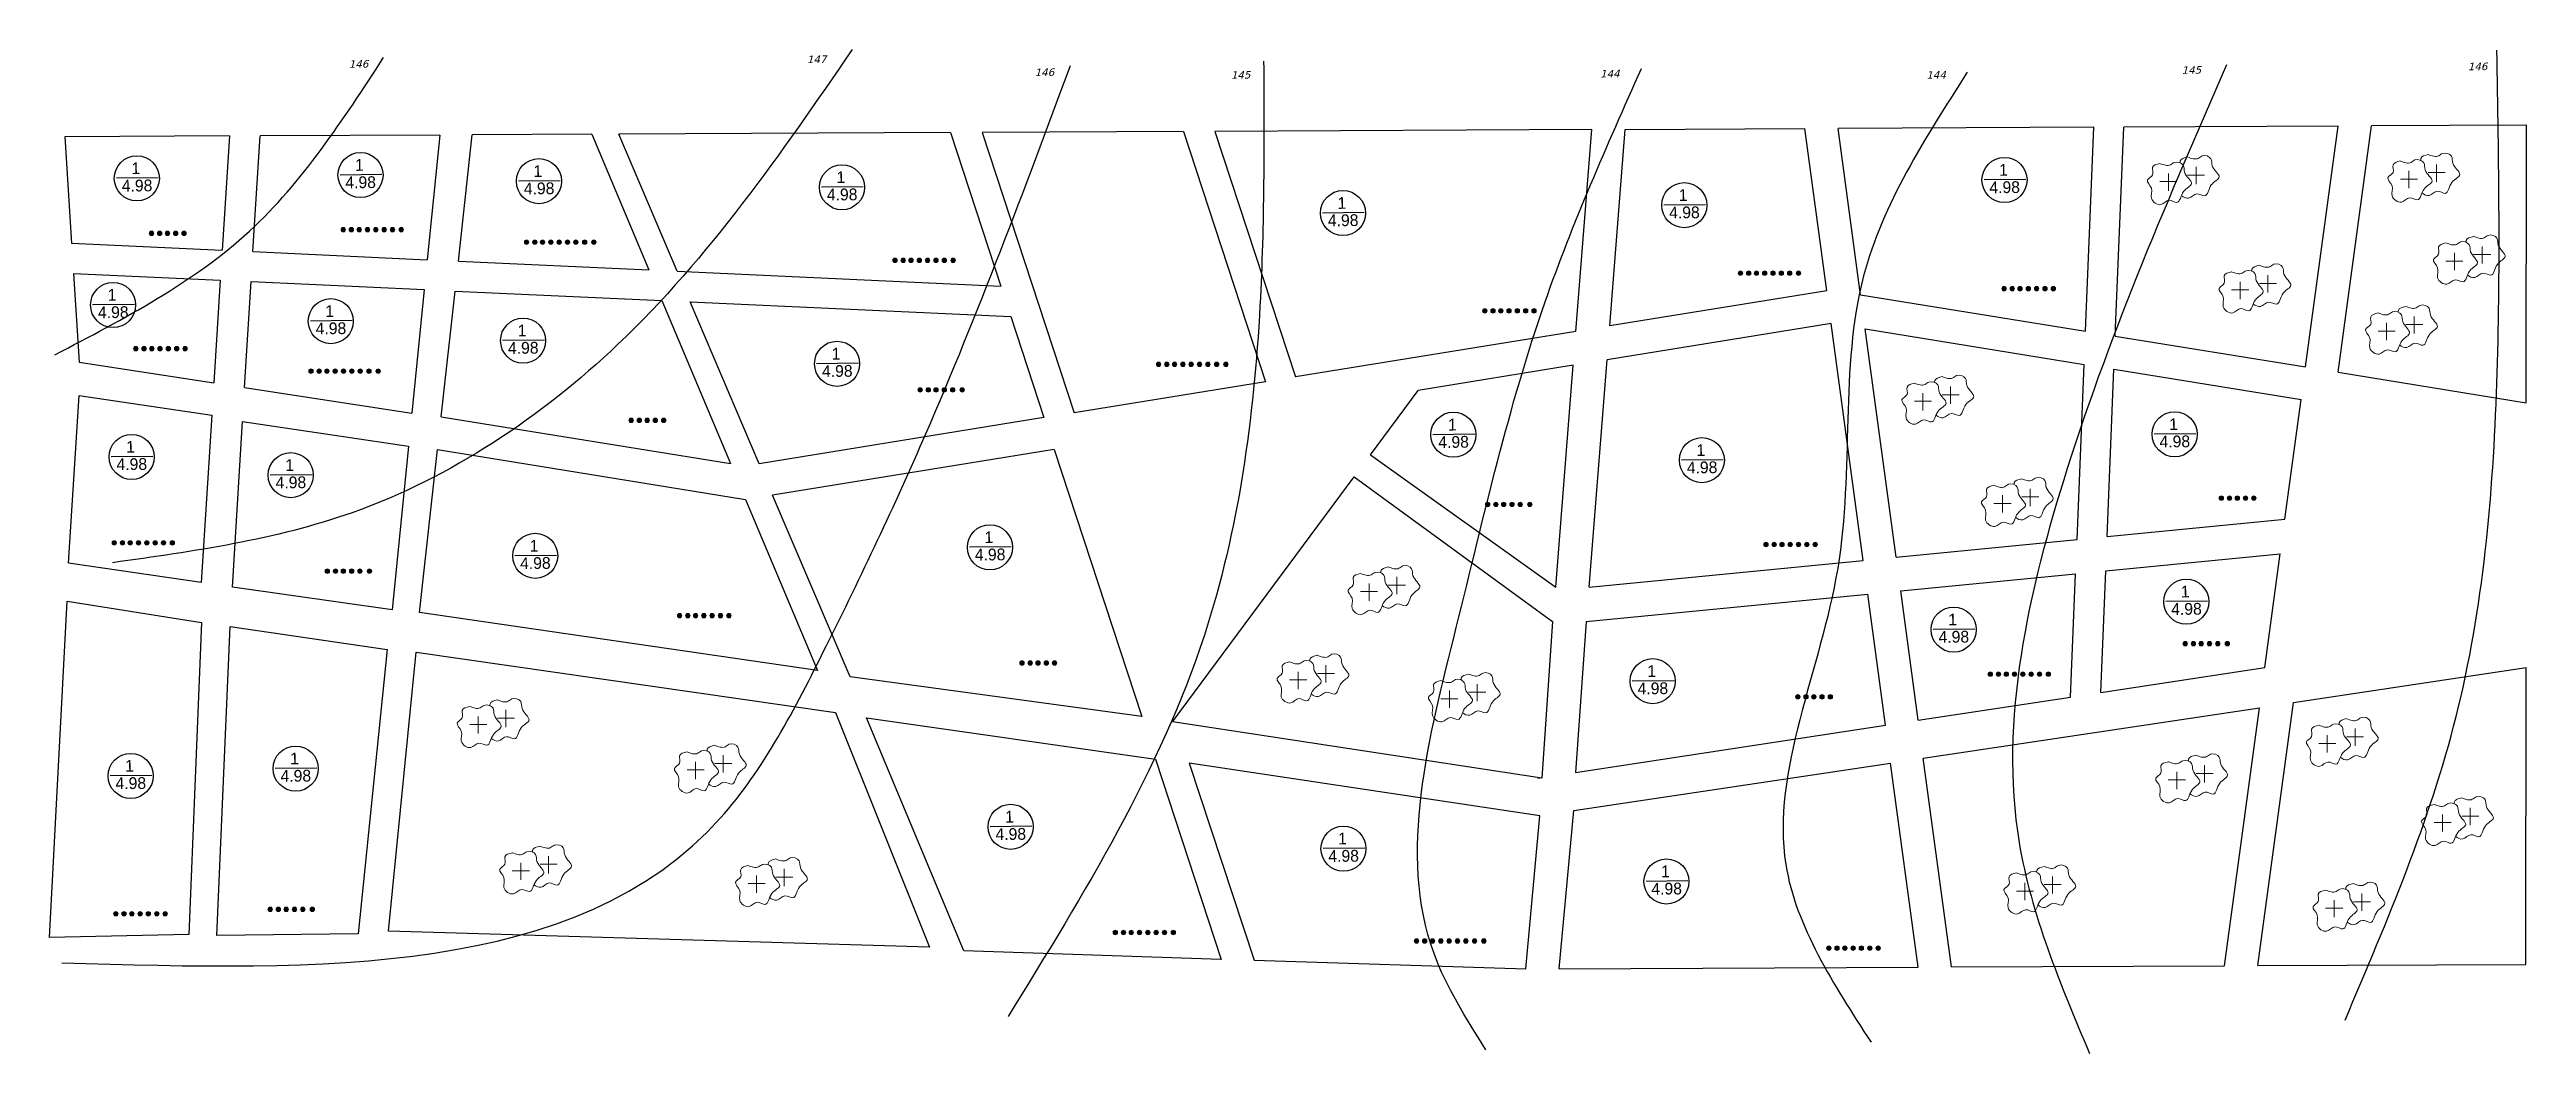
# Model space of a CAD drawing. Header units: millimetres. Extents: x -710977 to 10671, y -929782 to 89628.
# Drawn here: x 1977.41 to 1984.82, y 870.76 to 873.76 of the extents above; entities that cross this region are included whole.
import ezdxf

# ---------------------------------------------------------------- set-up
doc = ezdxf.new("R2010")
doc.units = ezdxf.units.MM
doc.header["$LTSCALE"] = 0.4
doc.layers.add('Площади', color=7, linetype='Continuous')
doc.layers.add('Тонкая', color=82, linetype='Continuous', lineweight=20)
doc.styles.add('style1', font='verdana.ttf', dxfattribs={"oblique": 15})

msp = doc.modelspace()

# ---------------------------------------------------------------- texts
at = {"color": 2, "ltscale": 0.5, "attachment_point": 1, "rotation": 0.63657}
for s, width, insert, char_height in [('1', 0.100299, (1977.6512, 873.4264), 0.0352), ('1', 0.100299, (1978.3206, 873.4363), 0.0352), ('1', 0.100299, (1983.2431, 873.4215), 0.0352), ('4.98', 0.170286, (1977.6222, 873.3742), 0.03518), ('4.98', 0.170286, (1978.2916, 873.3841), 0.03518), ('4.98', 0.170286, (1978.8259, 873.3657), 0.03518), ('1', 0.100299, (1978.8549, 873.4179), 0.0352), ('4.98', 0.170286, (1979.7333, 873.3475), 0.03518), ('1', 0.100299, (1979.7623, 873.3997), 0.0352), ('4.98', 0.170286, (1983.2141, 873.3693), 0.03518), ('1', 0.100299, (1981.2624, 873.3226), 0.0352), ('4.98', 0.170286, (1982.2552, 873.2938), 0.03518), ('1', 0.100299, (1982.2842, 873.3461), 0.0352), ('4.98', 0.170286, (1981.2334, 873.2704), 0.03518), ('4.98', 0.170286, (1977.5509, 872.9953), 0.03518), ('1', 0.100299, (1977.5799, 873.0475), 0.0352), ('1', 0.100299, (1978.2317, 872.9991), 0.0352), ('4.98', 0.170286, (1978.2027, 872.9469), 0.03518), ('1', 0.100299, (1978.8075, 872.9408), 0.0352), ('4.98', 0.170286, (1978.7785, 872.8886), 0.03518), ('1', 0.100299, (1979.7477, 872.8716), 0.0352), ('4.98', 0.170286, (1979.7188, 872.8194), 0.03518), ('4.98', 0.170286, (1981.5641, 872.6071), 0.03518), ('1', 0.100299, (1981.5931, 872.6593), 0.0352), ('4.98', 0.170286, (1983.7235, 872.6085), 0.03518), ('1', 0.100299, (1983.7525, 872.6607), 0.0352), ('4.98', 0.170286, (1977.6064, 872.5407), 0.03518), ('1', 0.100299, (1977.6354, 872.5929), 0.0352), ('1', 0.100299, (1978.1118, 872.5382), 0.0352), ('4.98', 0.170286, (1982.3081, 872.5309), 0.03518), ('1', 0.100299, (1982.3371, 872.5831), 0.0352), ('4.98', 0.170286, (1978.0828, 872.486), 0.03518), ('1', 0.100299, (1980.2053, 872.3224), 0.0352), ('4.98', 0.170286, (1978.8148, 872.2446), 0.03518), ('1', 0.100299, (1978.8438, 872.2968), 0.0352), ('4.98', 0.170286, (1980.1763, 872.2702), 0.03518), ('1', 0.100299, (1983.7874, 872.1597), 0.0352), ('4.98', 0.170286, (1983.7584, 872.1075), 0.03518), ('4.98', 0.170286, (1983.0619, 872.024), 0.03518), ('1', 0.100299, (1983.0909, 872.0762), 0.0352), ('4.98', 0.170286, (1982.1608, 871.8697), 0.03518), ('1', 0.100299, (1982.1898, 871.9219), 0.0352), ('1', 0.100299, (1978.1265, 871.6603), 0.0352), ('4.98', 0.170286, (1977.6034, 871.5861), 0.03518), ('1', 0.100299, (1977.6324, 871.6383), 0.0352), ('4.98', 0.170286, (1978.0975, 871.6081), 0.03518), ('4.98', 0.170286, (1980.2382, 871.4339), 0.03518), ('1', 0.100299, (1980.2672, 871.4861), 0.0352), ('1', 0.100299, (1981.2639, 871.4207), 0.0352), ('4.98', 0.170286, (1981.2349, 871.3685), 0.03518), ('4.98', 0.170286, (1982.202, 871.2704), 0.03518), ('1', 0.100299, (1982.231, 871.3226), 0.0352)]:
    msp.add_mtext_dynamic_manual_height_columns(s, width=width, gutter_width=0.3518, heights=[0], dxfattribs=dict(at, insert=insert, char_height=char_height))
at = {"layer": 'Площади', "color": 0, "lineweight": 30, "style": 'style1', "oblique": 15}
for s, p in [('146', (1978.3021, 873.7096)), ('147', (1979.6738, 873.7235)), ('146', (1984.6469, 873.702)), ('146', (1980.3557, 873.6846)), ('145', (1980.9432, 873.6768)), ('144', (1982.0488, 873.6804)), ('144', (1983.0255, 873.6768)), ('145', (1983.79, 873.6914))]:
    msp.add_text(s, height=0.0224, rotation=0.71037, dxfattribs=at).set_placement(p)

# ---------------------------------------------------------------- hatches: boundary and pattern name
at = {"layer": 'Тонкая', "ltscale": 10}
for points in [[(1977.718, 873.2142, 1), (1977.7046, 873.2142, 1)], [(1977.7425, 873.2142, 1), (1977.729, 873.2142, 1)], [(1977.7658, 873.2142, 1), (1977.7524, 873.2142, 1)], [(1977.7906, 873.2142, 1), (1977.7772, 873.2142, 1)], [(1977.8154, 873.2142, 1), (1977.802, 873.2142, 1)], [(1978.2922, 873.2251, 1), (1978.2787, 873.2251, 1)], [(1978.3167, 873.2251, 1), (1978.3032, 873.2251, 1)], [(1978.34, 873.2251, 1), (1978.3266, 873.2251, 1)], [(1978.3648, 873.2251, 1), (1978.3514, 873.2251, 1)], [(1978.3896, 873.2251, 1), (1978.3761, 873.2251, 1)], [(1978.4147, 873.2251, 1), (1978.4013, 873.2251, 1)], [(1978.4397, 873.2251, 1), (1978.4263, 873.2251, 1)], [(1978.466, 873.2251, 1), (1978.4525, 873.2251, 1)], [(1978.8412, 873.1878, 1), (1978.8278, 873.1878, 1)], [(1978.8657, 873.1878, 1), (1978.8523, 873.1878, 1)], [(1978.889, 873.1878, 1), (1978.8756, 873.1878, 1)], [(1978.9138, 873.1878, 1), (1978.9004, 873.1878, 1)], [(1978.9386, 873.1878, 1), (1978.9252, 873.1878, 1)], [(1978.9637, 873.1878, 1), (1978.9503, 873.1878, 1)], [(1978.9887, 873.1878, 1), (1978.9753, 873.1878, 1)], [(1979.015, 873.1878, 1), (1979.0016, 873.1878, 1)], [(1979.0426, 873.1878, 1), (1979.0292, 873.1878, 1)], [(1979.9444, 873.1334, 1), (1979.931, 873.1334, 1)], [(1979.9689, 873.1334, 1), (1979.9555, 873.1334, 1)], [(1979.9923, 873.1334, 1), (1979.9788, 873.1334, 1)], [(1980.017, 873.1334, 1), (1980.0036, 873.1334, 1)], [(1980.0418, 873.1334, 1), (1980.0284, 873.1334, 1)], [(1980.0669, 873.1334, 1), (1980.0535, 873.1334, 1)], [(1980.092, 873.1334, 1), (1980.0785, 873.1334, 1)], [(1980.1182, 873.1334, 1), (1980.1048, 873.1334, 1)], [(1982.4757, 873.0949, 1), (1982.4623, 873.0949, 1)], [(1982.5002, 873.0949, 1), (1982.4868, 873.0949, 1)], [(1982.5236, 873.0949, 1), (1982.5101, 873.0949, 1)], [(1982.5483, 873.0949, 1), (1982.5349, 873.0949, 1)], [(1982.5731, 873.0949, 1), (1982.5597, 873.0949, 1)], [(1982.5982, 873.0949, 1), (1982.5848, 873.0949, 1)], [(1982.6233, 873.0949, 1), (1982.6098, 873.0949, 1)], [(1982.6495, 873.0949, 1), (1982.6361, 873.0949, 1)], [(1983.265, 873.0488, 1), (1983.2516, 873.0488, 1)], [(1983.2895, 873.0488, 1), (1983.276, 873.0488, 1)], [(1983.3128, 873.0488, 1), (1983.2994, 873.0488, 1)], [(1983.3376, 873.0488, 1), (1983.3242, 873.0488, 1)], [(1983.3624, 873.0488, 1), (1983.3489, 873.0488, 1)], [(1983.3875, 873.0488, 1), (1983.3741, 873.0488, 1)], [(1983.4125, 873.0488, 1), (1983.3991, 873.0488, 1)], [(1981.7102, 872.9824, 1), (1981.6968, 872.9824, 1)], [(1981.7347, 872.9824, 1), (1981.7213, 872.9824, 1)], [(1981.758, 872.9824, 1), (1981.7446, 872.9824, 1)], [(1981.7828, 872.9824, 1), (1981.7694, 872.9824, 1)], [(1981.8076, 872.9824, 1), (1981.7942, 872.9824, 1)], [(1981.8327, 872.9824, 1), (1981.8193, 872.9824, 1)], [(1981.8577, 872.9824, 1), (1981.8443, 872.9824, 1)], [(1977.6711, 872.8692, 1), (1977.6576, 872.8692, 1)], [(1977.6955, 872.8692, 1), (1977.6821, 872.8692, 1)], [(1977.7189, 872.8692, 1), (1977.7055, 872.8692, 1)], [(1977.7437, 872.8692, 1), (1977.7302, 872.8692, 1)], [(1977.7684, 872.8692, 1), (1977.755, 872.8692, 1)], [(1977.7936, 872.8692, 1), (1977.7801, 872.8692, 1)], [(1977.8186, 872.8692, 1), (1977.8052, 872.8692, 1)], [(1980.7336, 872.8224, 1), (1980.7201, 872.8224, 1)], [(1980.758, 872.8224, 1), (1980.7446, 872.8224, 1)], [(1980.7814, 872.8224, 1), (1980.768, 872.8224, 1)], [(1980.8062, 872.8224, 1), (1980.7927, 872.8224, 1)], [(1980.8309, 872.8224, 1), (1980.8175, 872.8224, 1)], [(1980.8561, 872.8224, 1), (1980.8426, 872.8224, 1)], [(1980.8811, 872.8224, 1), (1980.8677, 872.8224, 1)], [(1980.9073, 872.8224, 1), (1980.8939, 872.8224, 1)], [(1980.935, 872.8224, 1), (1980.9216, 872.8224, 1)], [(1978.1955, 872.8018, 1), (1978.1821, 872.8018, 1)], [(1978.22, 872.8018, 1), (1978.2066, 872.8018, 1)], [(1978.2433, 872.8018, 1), (1978.2299, 872.8018, 1)], [(1978.2681, 872.8018, 1), (1978.2547, 872.8018, 1)], [(1978.2929, 872.8018, 1), (1978.2795, 872.8018, 1)], [(1978.318, 872.8018, 1), (1978.3046, 872.8018, 1)], [(1978.343, 872.8018, 1), (1978.3296, 872.8018, 1)], [(1978.3693, 872.8018, 1), (1978.3559, 872.8018, 1)], [(1978.3969, 872.8018, 1), (1978.3835, 872.8018, 1)], [(1980.0194, 872.7457, 1), (1980.006, 872.7457, 1)], [(1980.0439, 872.7457, 1), (1980.0305, 872.7457, 1)], [(1980.0672, 872.7457, 1), (1980.0538, 872.7457, 1)], [(1980.092, 872.7457, 1), (1980.0786, 872.7457, 1)], [(1980.1168, 872.7457, 1), (1980.1034, 872.7457, 1)], [(1980.1454, 872.7457, 1), (1980.1319, 872.7457, 1)], [(1979.1542, 872.6547, 1), (1979.1408, 872.6547, 1)], [(1979.1787, 872.6547, 1), (1979.1653, 872.6547, 1)], [(1979.2021, 872.6547, 1), (1979.1886, 872.6547, 1)], [(1979.2268, 872.6547, 1), (1979.2134, 872.6547, 1)], [(1979.2516, 872.6547, 1), (1979.2382, 872.6547, 1)], [(1981.7189, 872.4031, 1), (1981.7055, 872.4031, 1)], [(1981.7434, 872.4031, 1), (1981.73, 872.4031, 1)], [(1981.7668, 872.4031, 1), (1981.7534, 872.4031, 1)], [(1981.7916, 872.4031, 1), (1981.7781, 872.4031, 1)], [(1981.8163, 872.4031, 1), (1981.8029, 872.4031, 1)], [(1981.8449, 872.4031, 1), (1981.8315, 872.4031, 1)], [(1983.9155, 872.422, 1), (1983.9021, 872.422, 1)], [(1983.94, 872.422, 1), (1983.9266, 872.422, 1)], [(1983.9633, 872.422, 1), (1983.9499, 872.422, 1)], [(1983.9881, 872.422, 1), (1983.9747, 872.422, 1)], [(1984.0129, 872.422, 1), (1983.9995, 872.422, 1)], [(1977.6066, 872.2882, 1), (1977.5932, 872.2882, 1)], [(1977.6311, 872.2882, 1), (1977.6176, 872.2882, 1)], [(1977.6544, 872.2882, 1), (1977.641, 872.2882, 1)], [(1977.6792, 872.2882, 1), (1977.6658, 872.2882, 1)], [(1977.704, 872.2882, 1), (1977.6905, 872.2882, 1)], [(1977.7291, 872.2882, 1), (1977.7157, 872.2882, 1)], [(1977.7541, 872.2882, 1), (1977.7407, 872.2882, 1)], [(1977.7804, 872.2882, 1), (1977.7669, 872.2882, 1)], [(1982.5521, 872.283, 1), (1982.5386, 872.283, 1)], [(1982.5765, 872.283, 1), (1982.5631, 872.283, 1)], [(1982.5999, 872.283, 1), (1982.5865, 872.283, 1)], [(1982.6247, 872.283, 1), (1982.6112, 872.283, 1)], [(1982.6495, 872.283, 1), (1982.636, 872.283, 1)], [(1982.6746, 872.283, 1), (1982.6612, 872.283, 1)], [(1982.6996, 872.283, 1), (1982.6862, 872.283, 1)], [(1978.2447, 872.2034, 1), (1978.2313, 872.2034, 1)], [(1978.2692, 872.2034, 1), (1978.2558, 872.2034, 1)], [(1978.2926, 872.2034, 1), (1978.2791, 872.2034, 1)], [(1978.3173, 872.2034, 1), (1978.3039, 872.2034, 1)], [(1978.3421, 872.2034, 1), (1978.3287, 872.2034, 1)], [(1978.3707, 872.2034, 1), (1978.3573, 872.2034, 1)], [(1979.2993, 872.0703, 1), (1979.2859, 872.0703, 1)], [(1979.3238, 872.0703, 1), (1979.3104, 872.0703, 1)], [(1979.3472, 872.0703, 1), (1979.3337, 872.0703, 1)], [(1979.372, 872.0703, 1), (1979.3585, 872.0703, 1)], [(1979.3967, 872.0703, 1), (1979.3833, 872.0703, 1)], [(1979.4219, 872.0703, 1), (1979.4084, 872.0703, 1)], [(1979.4469, 872.0703, 1), (1979.4334, 872.0703, 1)], [(1983.8074, 871.9865, 1), (1983.794, 871.9865, 1)], [(1983.8319, 871.9865, 1), (1983.8185, 871.9865, 1)], [(1983.8553, 871.9865, 1), (1983.8418, 871.9865, 1)], [(1983.88, 871.9865, 1), (1983.8666, 871.9865, 1)], [(1983.9048, 871.9865, 1), (1983.8914, 871.9865, 1)], [(1983.9334, 871.9865, 1), (1983.92, 871.9865, 1)], [(1980.3246, 871.9287, 1), (1980.3112, 871.9287, 1)], [(1980.3491, 871.9287, 1), (1980.3357, 871.9287, 1)], [(1980.3725, 871.9287, 1), (1980.359, 871.9287, 1)], [(1980.3972, 871.9287, 1), (1980.3838, 871.9287, 1)], [(1980.422, 871.9287, 1), (1980.4086, 871.9287, 1)], [(1983.2238, 871.895, 1), (1983.2103, 871.895, 1)], [(1983.2483, 871.895, 1), (1983.2348, 871.895, 1)], [(1983.2716, 871.895, 1), (1983.2582, 871.895, 1)], [(1983.2964, 871.895, 1), (1983.283, 871.895, 1)], [(1983.3212, 871.895, 1), (1983.3077, 871.895, 1)], [(1983.3463, 871.895, 1), (1983.3329, 871.895, 1)], [(1983.3713, 871.895, 1), (1983.3579, 871.895, 1)], [(1983.3976, 871.895, 1), (1983.3841, 871.895, 1)], [(1982.6474, 871.8274, 1), (1982.634, 871.8274, 1)], [(1982.6719, 871.8274, 1), (1982.6585, 871.8274, 1)], [(1982.6953, 871.8274, 1), (1982.6819, 871.8274, 1)], [(1982.7201, 871.8274, 1), (1982.7066, 871.8274, 1)], [(1982.7448, 871.8274, 1), (1982.7314, 871.8274, 1)], [(1978.0736, 871.1915, 1), (1978.0601, 871.1915, 1)], [(1978.0981, 871.1915, 1), (1978.0846, 871.1915, 1)], [(1978.1214, 871.1915, 1), (1978.108, 871.1915, 1)], [(1978.1462, 871.1915, 1), (1978.1328, 871.1915, 1)], [(1978.171, 871.1915, 1), (1978.1575, 871.1915, 1)], [(1978.1995, 871.1915, 1), (1978.1861, 871.1915, 1)], [(1977.6114, 871.1783, 1), (1977.598, 871.1783, 1)], [(1977.6359, 871.1783, 1), (1977.6224, 871.1783, 1)], [(1977.6592, 871.1783, 1), (1977.6458, 871.1783, 1)], [(1977.684, 871.1783, 1), (1977.6706, 871.1783, 1)], [(1977.7088, 871.1783, 1), (1977.6954, 871.1783, 1)], [(1977.7339, 871.1783, 1), (1977.7205, 871.1783, 1)], [(1977.7589, 871.1783, 1), (1977.7455, 871.1783, 1)], [(1980.6038, 871.1223, 1), (1980.5904, 871.1223, 1)], [(1980.6283, 871.1223, 1), (1980.6149, 871.1223, 1)], [(1980.6517, 871.1223, 1), (1980.6382, 871.1223, 1)], [(1980.6764, 871.1223, 1), (1980.663, 871.1223, 1)], [(1980.7012, 871.1223, 1), (1980.6878, 871.1223, 1)], [(1980.7263, 871.1223, 1), (1980.7129, 871.1223, 1)], [(1980.7514, 871.1223, 1), (1980.7379, 871.1223, 1)], [(1980.7776, 871.1223, 1), (1980.7642, 871.1223, 1)], [(1981.5059, 871.0968, 1), (1981.4925, 871.0968, 1)], [(1981.5304, 871.0968, 1), (1981.5169, 871.0968, 1)], [(1981.5537, 871.0968, 1), (1981.5403, 871.0968, 1)], [(1981.5785, 871.0968, 1), (1981.5651, 871.0968, 1)], [(1981.6033, 871.0968, 1), (1981.5898, 871.0968, 1)], [(1981.6284, 871.0968, 1), (1981.615, 871.0968, 1)], [(1981.6534, 871.0968, 1), (1981.64, 871.0968, 1)], [(1981.6797, 871.0968, 1), (1981.6662, 871.0968, 1)], [(1981.7073, 871.0968, 1), (1981.6939, 871.0968, 1)], [(1982.7404, 871.0752, 1), (1982.727, 871.0752, 1)], [(1982.7649, 871.0752, 1), (1982.7515, 871.0752, 1)], [(1982.7883, 871.0752, 1), (1982.7748, 871.0752, 1)], [(1982.813, 871.0752, 1), (1982.7996, 871.0752, 1)], [(1982.8378, 871.0752, 1), (1982.8244, 871.0752, 1)], [(1982.863, 871.0752, 1), (1982.8495, 871.0752, 1)], [(1982.888, 871.0752, 1), (1982.8745, 871.0752, 1)]]:
    msp.add_hatch(color=0, dxfattribs=at).paths.add_polyline_path(points)

# ---------------------------------------------------------------- linework, layer by layer
at = {"color": 0, "lineweight": 30}
for p, q in [((1977.9449, 873.5055), (1977.4518, 873.5031)), ((1977.4518, 873.5031), (1977.4723, 873.1843)), ((1977.9449, 873.5055), (1977.9231, 873.1636)), ((1978.0151, 873.1594), (1978.0364, 873.5059)), ((1978.5744, 873.5084), (1978.0364, 873.5059)), ((1978.5744, 873.5084), (1978.5369, 873.1354)), ((1978.6302, 873.1311), (1978.672, 873.5089)), ((1979.0298, 873.5106), (1978.672, 873.5089)), ((1979.0298, 873.5106), (1979.2006, 873.1048)), ((1980.1042, 873.5156), (1979.1106, 873.5109)), ((1979.2854, 873.1009), (1979.1106, 873.5109)), ((1980.1042, 873.5156), (1980.2545, 873.0563)), ((1980.8014, 873.5189), (1980.1983, 873.516)), ((1980.1983, 873.516), (1980.474, 872.6774)), ((1980.8014, 873.5189), (1981.0465, 872.7702)), ((1982.0235, 873.5246), (1980.8956, 873.5193)), ((1980.8956, 873.5193), (1981.137, 872.7849)), ((1981.9763, 872.9209), (1982.0235, 873.5246)), ((1982.0776, 872.9373), (1982.1235, 873.5246)), ((1982.1235, 873.5246), (1982.6616, 873.5276)), ((1982.7272, 873.0426), (1982.6616, 873.5276)), ((1983.5267, 873.5317), (1982.7615, 873.5281)), ((1982.8289, 873.0304), (1982.7615, 873.5281)), ((1983.502, 872.9213), (1983.5267, 873.5317)), ((1983.5914, 872.9068), (1983.6168, 873.5321)), ((1984.2584, 873.5351), (1983.6168, 873.5321)), ((1984.1609, 872.8145), (1984.2584, 873.5351)), ((1984.2587, 872.7987), (1984.3584, 873.5356)), ((1984.8224, 873.5378), (1984.3584, 873.5356)), ((1984.8219, 872.7074), (1984.8224, 873.5378)), ((1977.4723, 873.1843), (1977.9231, 873.1636)), ((1978.0151, 873.1594), (1978.5369, 873.1354)), ((1978.6302, 873.1311), (1979.2006, 873.1048)), ((1977.4781, 873.0941), (1977.4953, 872.8286)), ((1977.4781, 873.0941), (1977.9174, 873.0739)), ((1977.9174, 873.0739), (1977.8979, 872.7669)), ((1977.9901, 872.7528), (1978.0096, 873.0696)), ((1978.0096, 873.0696), (1978.5279, 873.0458)), ((1979.2854, 873.1009), (1980.2545, 873.0563)), ((1978.5279, 873.0458), (1978.4908, 872.6761)), ((1978.5788, 872.6655), (1978.6203, 873.0415)), ((1978.6203, 873.0415), (1979.2392, 873.013)), ((1979.2392, 873.013), (1979.4446, 872.5252)), ((1979.5313, 872.5246), (1979.3246, 873.0091)), ((1979.3246, 873.0091), (1980.2844, 872.965)), ((1982.7272, 873.0426), (1982.0776, 872.9373)), ((1982.8289, 873.0304), (1983.502, 872.9213)), ((1980.2844, 872.965), (1980.3834, 872.6627)), ((1981.9763, 872.9209), (1981.137, 872.7849)), ((1982.7405, 872.9448), (1982.0696, 872.836)), ((1982.8364, 872.2356), (1982.7405, 872.9448)), ((1982.9351, 872.2452), (1982.8427, 872.9282)), ((1982.8427, 872.9282), (1983.498, 872.822)), ((1983.5914, 872.9068), (1984.1609, 872.8145)), ((1977.4953, 872.8286), (1977.8979, 872.7669)), ((1982.0164, 872.1555), (1982.0696, 872.836)), ((1981.0465, 872.7702), (1980.474, 872.6774)), ((1981.9684, 872.8196), (1981.5043, 872.7444)), ((1981.9164, 872.1555), (1981.9684, 872.8196)), ((1983.4767, 872.2982), (1983.498, 872.822)), ((1983.5671, 872.307), (1983.5874, 872.8075)), ((1983.5874, 872.8075), (1984.1476, 872.7167)), ((1984.2587, 872.7987), (1984.8219, 872.7074)), ((1977.463, 872.2275), (1977.4953, 872.7286)), ((1977.4953, 872.7286), (1977.8917, 872.6699)), ((1977.9901, 872.7528), (1978.4908, 872.6761)), ((1981.3615, 872.5519), (1981.5043, 872.7444)), ((1984.0993, 872.359), (1984.1476, 872.7167)), ((1977.8917, 872.6699), (1977.8599, 872.1698)), ((1977.9535, 872.1557), (1977.9839, 872.6512)), ((1977.9839, 872.6512), (1978.4809, 872.5776)), ((1978.5788, 872.6655), (1979.4446, 872.5252)), ((1980.3834, 872.6627), (1979.5313, 872.5246)), ((1978.4809, 872.5776), (1978.4318, 872.0879)), ((1978.5141, 872.0795), (1978.568, 872.5673)), ((1978.568, 872.5673), (1979.4898, 872.4179)), ((1980.4145, 872.5677), (1979.5712, 872.4311)), ((1980.4145, 872.5677), (1980.6763, 871.7681)), ((1981.3615, 872.5519), (1981.9164, 872.1555)), ((1980.7682, 871.7522), (1981.3124, 872.4858)), ((1981.3124, 872.4858), (1981.9066, 872.0523)), ((1979.4898, 872.4179), (1979.7054, 871.906)), ((1979.8031, 871.8873), (1979.5712, 872.4311)), ((1983.5671, 872.307), (1984.0993, 872.359)), ((1982.0164, 872.1555), (1982.8364, 872.2356)), ((1982.9351, 872.2452), (1983.4767, 872.2982)), ((1983.5629, 872.2044), (1984.0852, 872.2554)), ((1984.0391, 871.9148), (1984.0852, 872.2554)), ((1977.8599, 872.1698), (1977.463, 872.2275)), ((1982.9488, 872.1444), (1983.4726, 872.1956)), ((1983.4576, 871.8265), (1983.4726, 872.1956)), ((1983.5482, 871.8402), (1983.5629, 872.2044)), ((1977.4061, 871.1073), (1977.4593, 872.1136)), ((1977.4593, 872.1136), (1977.8613, 872.0501)), ((1978.4318, 872.0879), (1977.9535, 872.1557)), ((1982.0066, 872.0523), (1982.8501, 872.1347)), ((1982.9032, 871.7423), (1982.8501, 872.1347)), ((1983.0011, 871.7572), (1982.9488, 872.1444)), ((1977.8613, 872.0501), (1977.8228, 871.1158)), ((1977.9071, 871.1135), (1977.9472, 872.0376)), ((1977.9472, 872.0376), (1978.4169, 871.9688)), ((1979.7054, 871.906), (1978.5141, 872.0795)), ((1981.9066, 872.0523), (1981.8738, 871.5844)), ((1982.0066, 872.0523), (1981.975, 871.6014)), ((1978.4169, 871.9688), (1978.3302, 871.1177)), ((1978.4215, 871.1265), (1978.5035, 871.9607)), ((1978.5035, 871.9607), (1979.7592, 871.7808)), ((1980.6763, 871.7681), (1979.8031, 871.8873)), ((1983.5482, 871.8402), (1984.0391, 871.9148)), ((1984.125, 871.8102), (1984.8214, 871.9147)), ((1984.8209, 871.0268), (1984.8214, 871.9147)), ((1983.0011, 871.7572), (1983.4576, 871.8265)), ((1983.0165, 871.6439), (1984.0229, 871.7949)), ((1983.9185, 871.0227), (1984.0229, 871.7949)), ((1984.0185, 871.0232), (1984.125, 871.8102)), ((1979.7592, 871.7808), (1980.0408, 871.0778)), ((1980.1435, 871.067), (1979.8527, 871.765)), ((1979.8527, 871.765), (1980.718, 871.6407)), ((1981.8738, 871.5844), (1980.7682, 871.7522)), ((1981.975, 871.6014), (1982.9032, 871.7423)), ((1980.718, 871.6407), (1980.9142, 871.0414)), ((1983.101, 871.019), (1983.0165, 871.6439)), ((1981.8683, 871.4716), (1980.8186, 871.6291)), ((1980.8186, 871.6291), (1981.0125, 871.0391)), ((1981.8628, 871.5844), (1981.8739, 871.5861)), ((1981.9697, 871.4868), (1982.9185, 871.6292)), ((1983.0011, 871.0185), (1982.9185, 871.6292)), ((1981.826, 871.0132), (1981.8683, 871.4716)), ((1981.926, 871.0132), (1981.9697, 871.4868)), ((1980.0408, 871.0778), (1978.4215, 871.1265)), ((1977.8228, 871.1158), (1977.4061, 871.1073)), ((1978.3302, 871.1177), (1977.9071, 871.1135)), ((1980.9142, 871.0414), (1980.1435, 871.067)), ((1981.0125, 871.0391), (1981.826, 871.0132)), ((1981.926, 871.0136), (1983.0011, 871.0185)), ((1983.101, 871.019), (1983.9185, 871.0227)), ((1984.0185, 871.0232), (1984.8209, 871.0268))]:
    msp.add_line(p, q, dxfattribs=at)
at = {"color": 241, "lineweight": 25}
for p, q in [((1977.7315, 873.3801), (1977.6064, 873.3788)), ((1978.4009, 873.3901), (1978.2758, 873.3887)), ((1978.9352, 873.3717), (1978.8101, 873.3703)), ((1979.8426, 873.3535), (1979.7176, 873.3521)), ((1983.3234, 873.3753), (1983.1983, 873.3739)), ((1981.3428, 873.2764), (1981.2177, 873.275)), ((1982.3645, 873.2998), (1982.2395, 873.2984)), ((1977.6602, 873.0013), (1977.5351, 872.9999)), ((1978.312, 872.9529), (1978.187, 872.9515)), ((1978.8878, 872.8946), (1978.7628, 872.8932)), ((1979.8281, 872.8254), (1979.703, 872.824)), ((1981.6734, 872.6131), (1981.5483, 872.6117)), ((1983.8329, 872.6145), (1983.7078, 872.6131)), ((1977.7158, 872.5467), (1977.5907, 872.5453)), ((1982.4174, 872.5369), (1982.2923, 872.5355)), ((1978.1922, 872.492), (1978.0671, 872.4906)), ((1978.9242, 872.2505), (1978.7991, 872.2492)), ((1980.2857, 872.2762), (1980.1606, 872.2748)), ((1983.8677, 872.1135), (1983.7427, 872.1121)), ((1983.1712, 872.03), (1983.0461, 872.0286)), ((1982.2701, 871.8757), (1982.1451, 871.8743)), ((1977.7127, 871.5921), (1977.5876, 871.5907)), ((1978.2068, 871.6141), (1978.0817, 871.6127)), ((1980.3475, 871.4399), (1980.2225, 871.4385)), ((1981.3442, 871.3745), (1981.2191, 871.3731)), ((1982.3113, 871.2763), (1982.1862, 871.275))]:
    msp.add_line(p, q, dxfattribs=at)
for centre in [(1977.6676, 873.3787), (1978.3371, 873.3886), (1978.8714, 873.3703), (1983.2595, 873.3738), (1979.7788, 873.352), (1982.3007, 873.2984), (1981.2789, 873.2749), (1977.5964, 872.9998), (1978.2482, 872.9514), (1978.824, 872.8931), (1979.7642, 872.8239), (1981.6095, 872.6116), (1983.769, 872.613), (1977.6519, 872.5452), (1978.1283, 872.4905), (1982.3535, 872.5354), (1978.8603, 872.2491), (1980.2218, 872.2747), (1983.8039, 872.112), (1983.1073, 872.0285), (1982.2063, 871.8742), (1977.6489, 871.5907), (1978.143, 871.6126), (1980.2837, 871.4385), (1981.2803, 871.373), (1982.2474, 871.2749)]:
    msp.add_circle(centre, 0.0675, dxfattribs=at)
at = {"ltscale": 0.5}
for points in [[(1977.4215, 872.8507), (1978.0046, 873.2208), (1978.4065, 873.7404)], [(1979.8093, 873.7641), (1979.1079, 872.8822), (1978.312, 872.3783), (1977.5948, 872.2287)], [(1981.0414, 873.7295), (1981.0303, 872.9983), (1980.864, 872.0123), (1980.2763, 870.8711)], [(1983.9244, 873.7184), (1983.4476, 872.5108), (1983.3034, 871.3918), (1983.5141, 870.7603)], [(1984.2792, 870.86), (1984.6119, 871.7685), (1984.7338, 872.7656), (1984.7338, 873.7627)], [(1977.4427, 871.0314), (1979.4152, 871.4649), (1979.7305, 871.9767), (1980.0299, 872.6145), (1980.4634, 873.7168)], [(1981.7067, 870.7714), (1981.5515, 871.0595), (1981.618, 872.0344), (1981.8841, 873.0094), (1982.1724, 873.7073)], [(1983.1482, 873.6962), (1982.8377, 873.0869), (1982.7601, 872.2117), (1982.6049, 871.3254), (1982.8599, 870.7936)]]:
    msp.add_spline(points, degree=3, dxfattribs=at)
at = {"layer": 'Тонкая', "color": 6}
for p, q in [((1983.7502, 873.369), (1983.7502, 873.3933)), ((1983.7502, 873.3933), (1983.7502, 873.3417)), ((1983.8332, 873.4129), (1983.8332, 873.3612)), ((1983.8332, 873.3885), (1983.8332, 873.4129)), ((1984.4705, 873.3764), (1984.4705, 873.4008)), ((1984.4705, 873.4008), (1984.4705, 873.3491)), ((1984.5535, 873.4203), (1984.5535, 873.3686)), ((1984.5535, 873.3959), (1984.5535, 873.4203)), ((1984.6067, 873.1313), (1984.6067, 873.1557)), ((1984.6067, 873.1557), (1984.6067, 873.104)), ((1984.6897, 873.1752), (1984.6897, 873.1236)), ((1984.6897, 873.1508), (1984.6897, 873.1752)), ((1983.965, 873.0448), (1983.965, 873.0692)), ((1983.965, 873.0692), (1983.965, 873.0175)), ((1984.048, 873.0888), (1984.048, 873.0371)), ((1984.048, 873.0644), (1984.048, 873.0888)), ((1984.4035, 872.9218), (1984.4035, 872.9462)), ((1984.4035, 872.9462), (1984.4035, 872.8945)), ((1984.4864, 872.9657), (1984.4864, 872.9141)), ((1984.4864, 872.9413), (1984.4864, 872.9657)), ((1983.0983, 872.7557), (1983.0983, 872.7041)), ((1983.0983, 872.7313), (1983.0983, 872.7557)), ((1983.0153, 872.7118), (1983.0153, 872.7362)), ((1983.0153, 872.7362), (1983.0153, 872.6845)), ((1983.2534, 872.406), (1983.2534, 872.4303)), ((1983.2534, 872.4303), (1983.2534, 872.3787)), ((1983.3364, 872.4499), (1983.3364, 872.3982)), ((1983.3364, 872.4255), (1983.3364, 872.4499)), ((1981.357, 872.1422), (1981.357, 872.1666)), ((1981.357, 872.1666), (1981.357, 872.115)), ((1981.44, 872.1862), (1981.44, 872.1345)), ((1981.44, 872.1618), (1981.44, 872.1862)), ((1981.1446, 871.8778), (1981.1446, 871.9022)), ((1981.1446, 871.9022), (1981.1446, 871.8505)), ((1981.2275, 871.9217), (1981.2275, 871.8701)), ((1981.2275, 871.8973), (1981.2275, 871.9217)), ((1981.6805, 871.8656), (1981.6805, 871.814)), ((1981.6805, 871.8412), (1981.6805, 871.8656)), ((1981.5975, 871.8217), (1981.5975, 871.8461)), ((1981.5975, 871.8461), (1981.5975, 871.7944)), ((1978.6895, 871.7445), (1978.6895, 871.7689)), ((1978.6895, 871.7689), (1978.6895, 871.7172)), ((1978.7725, 871.7884), (1978.7725, 871.7368)), ((1978.7725, 871.764), (1978.7725, 871.7884)), ((1984.3092, 871.7321), (1984.3092, 871.6805)), ((1984.3092, 871.7077), (1984.3092, 871.7321)), ((1979.4231, 871.6524), (1979.4231, 871.6008)), ((1979.4231, 871.628), (1979.4231, 871.6524)), ((1984.2262, 871.6882), (1984.2262, 871.7126)), ((1984.2262, 871.7126), (1984.2262, 871.6609)), ((1979.3401, 871.6085), (1979.3401, 871.6329)), ((1979.3401, 871.6329), (1979.3401, 871.5812)), ((1983.7755, 871.5788), (1983.7755, 871.6032)), ((1983.7755, 871.6032), (1983.7755, 871.5515)), ((1983.8585, 871.6228), (1983.8585, 871.5711)), ((1983.8585, 871.5984), (1983.8585, 871.6228)), ((1984.6541, 871.4951), (1984.6541, 871.4435)), ((1984.6541, 871.4707), (1984.6541, 871.4951)), ((1984.5711, 871.4512), (1984.5711, 871.4756)), ((1984.5711, 871.4756), (1984.5711, 871.4239)), ((1978.9, 871.3506), (1978.9, 871.299)), ((1978.9, 871.3262), (1978.9, 871.3506)), ((1978.8171, 871.3067), (1978.8171, 871.3311)), ((1978.8171, 871.3311), (1978.8171, 871.2794)), ((1979.523, 871.2684), (1979.523, 871.2928)), ((1979.523, 871.2928), (1979.523, 871.2412)), ((1979.6059, 871.3124), (1979.6059, 871.2607)), ((1979.6059, 871.288), (1979.6059, 871.3124)), ((1983.3207, 871.2463), (1983.3207, 871.2707)), ((1983.3207, 871.2707), (1983.3207, 871.219)), ((1983.4036, 871.2902), (1983.4036, 871.2385)), ((1983.4036, 871.2658), (1983.4036, 871.2902)), ((1984.2465, 871.1949), (1984.2465, 871.2193)), ((1984.2465, 871.2193), (1984.2465, 871.1676)), ((1984.3295, 871.2388), (1984.3295, 871.1872)), ((1984.3295, 871.2144), (1984.3295, 871.2388))]:
    msp.add_line(p, q, dxfattribs=at)
at = {"layer": 'Тонкая', "color": 0, "ltscale": 10}
for centre in [(1977.7113, 873.2142), (1977.7358, 873.2142), (1977.7591, 873.2142), (1977.7839, 873.2142), (1977.8087, 873.2142), (1978.2855, 873.2251), (1978.3099, 873.2251), (1978.3333, 873.2251), (1978.3581, 873.2251), (1978.3828, 873.2251), (1978.408, 873.2251), (1978.433, 873.2251), (1978.4592, 873.2251), (1978.8345, 873.1878), (1978.859, 873.1878), (1978.8823, 873.1878), (1978.9071, 873.1878), (1978.9319, 873.1878), (1978.957, 873.1878), (1978.982, 873.1878), (1979.0083, 873.1878), (1979.0359, 873.1878), (1979.9377, 873.1334), (1979.9622, 873.1334), (1979.9855, 873.1334), (1980.0103, 873.1334), (1980.0351, 873.1334), (1980.0602, 873.1334), (1980.0852, 873.1334), (1980.1115, 873.1334), (1982.469, 873.0949), (1982.4935, 873.0949), (1982.5168, 873.0949), (1982.5416, 873.0949), (1982.5664, 873.0949), (1982.5915, 873.0949), (1982.6165, 873.0949), (1982.6428, 873.0949), (1983.2583, 873.0488), (1983.2828, 873.0488), (1983.3061, 873.0488), (1983.3309, 873.0488), (1983.3557, 873.0488), (1983.3808, 873.0488), (1983.4058, 873.0488), (1981.7035, 872.9824), (1981.728, 872.9824), (1981.7513, 872.9824), (1981.7761, 872.9824), (1981.8009, 872.9824), (1981.826, 872.9824), (1981.851, 872.9824), (1977.6643, 872.8692), (1977.6888, 872.8692), (1977.7122, 872.8692), (1977.7369, 872.8692), (1977.7617, 872.8692), (1977.7869, 872.8692), (1977.8119, 872.8692), (1980.7268, 872.8224), (1980.7513, 872.8224), (1980.7747, 872.8224), (1980.7995, 872.8224), (1980.8242, 872.8224), (1980.8494, 872.8224), (1980.8744, 872.8224), (1980.9006, 872.8224), (1980.9283, 872.8224), (1978.1888, 872.8018), (1978.2133, 872.8018), (1978.2366, 872.8018), (1978.2614, 872.8018), (1978.2862, 872.8018), (1978.3113, 872.8018), (1978.3363, 872.8018), (1978.3626, 872.8018), (1978.3902, 872.8018), (1980.0127, 872.7457), (1980.0372, 872.7457), (1980.0605, 872.7457), (1980.0853, 872.7457), (1980.1101, 872.7457), (1980.1387, 872.7457), (1979.1475, 872.6547), (1979.172, 872.6547), (1979.1954, 872.6547), (1979.2201, 872.6547), (1979.2449, 872.6547), (1981.7122, 872.4031), (1981.7367, 872.4031), (1981.7601, 872.4031), (1981.7848, 872.4031), (1981.8096, 872.4031), (1981.8382, 872.4031), (1983.9088, 872.422), (1983.9333, 872.422), (1983.9566, 872.422), (1983.9814, 872.422), (1984.0062, 872.422), (1977.5999, 872.2882), (1977.6243, 872.2882), (1977.6477, 872.2882), (1977.6725, 872.2882), (1977.6973, 872.2882), (1977.7224, 872.2882), (1977.7474, 872.2882), (1977.7736, 872.2882), (1982.5453, 872.283), (1982.5698, 872.283), (1982.5932, 872.283), (1982.618, 872.283), (1982.6427, 872.283), (1982.6679, 872.283), (1982.6929, 872.283), (1978.238, 872.2034), (1978.2625, 872.2034), (1978.2859, 872.2034), (1978.3106, 872.2034), (1978.3354, 872.2034), (1978.364, 872.2034), (1979.2926, 872.0703), (1979.3171, 872.0703), (1979.3405, 872.0703), (1979.3652, 872.0703), (1979.39, 872.0703), (1979.4151, 872.0703), (1979.4402, 872.0703), (1983.8007, 871.9865), (1983.8252, 871.9865), (1983.8485, 871.9865), (1983.8733, 871.9865), (1983.8981, 871.9865), (1983.9267, 871.9865), (1980.3179, 871.9287), (1980.3424, 871.9287), (1980.3657, 871.9287), (1980.3905, 871.9287), (1980.4153, 871.9287), (1983.2171, 871.895), (1983.2415, 871.895), (1983.2649, 871.895), (1983.2897, 871.895), (1983.3144, 871.895), (1983.3396, 871.895), (1983.3646, 871.895), (1983.3908, 871.895), (1982.6407, 871.8274), (1982.6652, 871.8274), (1982.6886, 871.8274), (1982.7133, 871.8274), (1982.7381, 871.8274), (1978.0669, 871.1915), (1978.0913, 871.1915), (1978.1147, 871.1915), (1978.1395, 871.1915), (1978.1643, 871.1915), (1978.1928, 871.1915), (1977.6047, 871.1783), (1977.6292, 871.1783), (1977.6525, 871.1783), (1977.6773, 871.1783), (1977.7021, 871.1783), (1977.7272, 871.1783), (1977.7522, 871.1783), (1980.5971, 871.1223), (1980.6216, 871.1223), (1980.6449, 871.1223), (1980.6697, 871.1223), (1980.6945, 871.1223), (1980.7196, 871.1223), (1980.7446, 871.1223), (1980.7709, 871.1223), (1981.4992, 871.0968), (1981.5236, 871.0968), (1981.547, 871.0968), (1981.5718, 871.0968), (1981.5966, 871.0968), (1981.6217, 871.0968), (1981.6467, 871.0968), (1981.6729, 871.0968), (1981.7006, 871.0968), (1982.7337, 871.0752), (1982.7582, 871.0752), (1982.7816, 871.0752), (1982.8063, 871.0752), (1982.8311, 871.0752), (1982.8562, 871.0752), (1982.8813, 871.0752)]:
    msp.add_circle(centre, 0.00671, dxfattribs=at)
at = {"layer": 'Тонкая', "color": 6}
for points in [[(1983.725, 873.4233), (1983.7028, 873.4113), (1983.7028, 873.3891), (1983.6875, 873.3738), (1983.6998, 873.3489), (1983.6998, 873.3189), (1983.728, 873.3003), (1983.7524, 873.313), (1983.776, 873.3069), (1983.7959, 873.3394), (1983.8195, 873.363), (1983.7987, 873.3969), (1983.7946, 873.4179), (1983.7682, 873.4263), (1983.7565, 873.419), (1983.7249, 873.4231)], [(1984.4453, 873.4307), (1984.423, 873.4187), (1984.423, 873.3965), (1984.4077, 873.3812), (1984.42, 873.3563), (1984.42, 873.3263), (1984.4483, 873.3077), (1984.4727, 873.3205), (1984.4963, 873.3143), (1984.5162, 873.3468), (1984.5398, 873.3704), (1984.519, 873.4043), (1984.5149, 873.4253), (1984.4885, 873.4337), (1984.4768, 873.4264), (1984.4451, 873.4306)], [(1983.7249, 873.369), (1983.7759, 873.369)], [(1983.8078, 873.3885), (1983.8589, 873.3885)], [(1984.4452, 873.3764), (1984.4962, 873.3764)], [(1984.5281, 873.3959), (1984.5792, 873.3959)], [(1984.5815, 873.1856), (1984.5593, 873.1736), (1984.5593, 873.1514), (1984.544, 873.1361), (1984.5563, 873.1112), (1984.5563, 873.0812), (1984.5845, 873.0626), (1984.6089, 873.0754), (1984.6325, 873.0692), (1984.6524, 873.1017), (1984.676, 873.1253), (1984.6552, 873.1592), (1984.6511, 873.1802), (1984.6247, 873.1886), (1984.613, 873.1813), (1984.5814, 873.1855)], [(1984.5814, 873.1313), (1984.6324, 873.1313)], [(1984.6643, 873.1508), (1984.7154, 873.1508)], [(1983.9398, 873.0991), (1983.9175, 873.0871), (1983.9175, 873.0649), (1983.9022, 873.0496), (1983.9145, 873.0247), (1983.9145, 872.9947), (1983.9428, 872.9761), (1983.9672, 872.9889), (1983.9908, 872.9827), (1984.0107, 873.0152), (1984.0343, 873.0388), (1984.0135, 873.0727), (1984.0094, 873.0937), (1983.983, 873.1021), (1983.9713, 873.0949), (1983.9396, 873.099)], [(1984.0226, 873.0644), (1984.0737, 873.0644)], [(1983.9397, 873.0448), (1983.9907, 873.0448)], [(1984.3782, 872.9761), (1984.356, 872.9641), (1984.356, 872.9419), (1984.3407, 872.9266), (1984.353, 872.9017), (1984.353, 872.8717), (1984.3812, 872.8531), (1984.4056, 872.8659), (1984.4292, 872.8597), (1984.4491, 872.8922), (1984.4727, 872.9158), (1984.452, 872.9497), (1984.4478, 872.9707), (1984.4214, 872.9791), (1984.4097, 872.9719), (1984.3781, 872.976)], [(1984.3781, 872.9218), (1984.4292, 872.9218)], [(1984.461, 872.9413), (1984.5121, 872.9413)], [(1982.9901, 872.7661), (1982.9678, 872.7541), (1982.9678, 872.7319), (1982.9525, 872.7166), (1982.9648, 872.6917), (1982.9648, 872.6617), (1982.9931, 872.6431), (1983.0175, 872.6559), (1983.0411, 872.6497), (1983.061, 872.6822), (1983.0846, 872.7058), (1983.0638, 872.7397), (1983.0597, 872.7607), (1983.0333, 872.7691), (1983.0216, 872.7618), (1982.9899, 872.766)], [(1982.99, 872.7118), (1983.041, 872.7118)], [(1983.0729, 872.7313), (1983.124, 872.7313)], [(1983.2281, 872.4603), (1983.2059, 872.4483), (1983.2059, 872.4261), (1983.1906, 872.4108), (1983.2029, 872.3859), (1983.2029, 872.3559), (1983.2311, 872.3373), (1983.2556, 872.35), (1983.2792, 872.3439), (1983.2991, 872.3764), (1983.3227, 872.4), (1983.3019, 872.4339), (1983.2978, 872.4549), (1983.2714, 872.4633), (1983.2597, 872.456), (1983.228, 872.4601)], [(1983.228, 872.406), (1983.2791, 872.406)], [(1983.311, 872.4255), (1983.362, 872.4255)], [(1981.3317, 872.1965), (1981.3095, 872.1845), (1981.3095, 872.1623), (1981.2942, 872.147), (1981.3065, 872.1221), (1981.3065, 872.0921), (1981.3348, 872.0735), (1981.3592, 872.0863), (1981.3828, 872.0801), (1981.4027, 872.1126), (1981.4263, 872.1363), (1981.4055, 872.1701), (1981.4014, 872.1911), (1981.375, 872.1995), (1981.3633, 872.1923), (1981.3316, 872.1964)], [(1981.4146, 872.1618), (1981.4657, 872.1618)], [(1981.3317, 872.1422), (1981.3827, 872.1422)], [(1981.1193, 871.9321), (1981.0971, 871.9201), (1981.0971, 871.8979), (1981.0818, 871.8826), (1981.0941, 871.8577), (1981.0941, 871.8277), (1981.1223, 871.8091), (1981.1467, 871.8219), (1981.1703, 871.8157), (1981.1902, 871.8482), (1981.2138, 871.8718), (1981.1931, 871.9057), (1981.1889, 871.9267), (1981.1625, 871.9351), (1981.1508, 871.9278), (1981.1192, 871.932)], [(1981.1192, 871.8778), (1981.1703, 871.8778)], [(1981.2022, 871.8973), (1981.2532, 871.8973)], [(1981.5723, 871.876), (1981.55, 871.864), (1981.55, 871.8418), (1981.5347, 871.8265), (1981.547, 871.8016), (1981.547, 871.7716), (1981.5753, 871.753), (1981.5997, 871.7658), (1981.6233, 871.7596), (1981.6432, 871.7921), (1981.6668, 871.8157), (1981.646, 871.8496), (1981.6419, 871.8706), (1981.6155, 871.879), (1981.6038, 871.8717), (1981.5721, 871.8759)], [(1978.6643, 871.7988), (1978.642, 871.7868), (1978.642, 871.7646), (1978.6267, 871.7493), (1978.639, 871.7244), (1978.639, 871.6944), (1978.6673, 871.6758), (1978.6917, 871.6886), (1978.7153, 871.6824), (1978.7352, 871.7149), (1978.7588, 871.7385), (1978.738, 871.7724), (1978.7339, 871.7934), (1978.7075, 871.8018), (1978.6958, 871.7946), (1978.6641, 871.7987)], [(1981.5722, 871.8217), (1981.6232, 871.8217)], [(1981.6551, 871.8412), (1981.7062, 871.8412)], [(1978.6642, 871.7445), (1978.7152, 871.7445)], [(1978.7471, 871.764), (1978.7982, 871.764)], [(1984.201, 871.7425), (1984.1788, 871.7305), (1984.1788, 871.7083), (1984.1634, 871.693), (1984.1758, 871.6681), (1984.1758, 871.6381), (1984.204, 871.6195), (1984.2284, 871.6323), (1984.252, 871.6261), (1984.2719, 871.6586), (1984.2955, 871.6822), (1984.2747, 871.7161), (1984.2706, 871.7371), (1984.2442, 871.7455), (1984.2325, 871.7383), (1984.2009, 871.7424)], [(1979.3149, 871.6628), (1979.2926, 871.6508), (1979.2926, 871.6286), (1979.2773, 871.6133), (1979.2896, 871.5884), (1979.2896, 871.5584), (1979.3179, 871.5398), (1979.3423, 871.5526), (1979.3659, 871.5464), (1979.3858, 871.5789), (1979.4094, 871.6025), (1979.3886, 871.6364), (1979.3845, 871.6574), (1979.3581, 871.6658), (1979.3464, 871.6585), (1979.3147, 871.6627)], [(1984.2009, 871.6882), (1984.2519, 871.6882)], [(1984.2838, 871.7077), (1984.3349, 871.7077)], [(1979.3148, 871.6085), (1979.3658, 871.6085)], [(1979.3977, 871.628), (1979.4488, 871.628)], [(1983.7502, 871.6331), (1983.728, 871.6211), (1983.728, 871.5989), (1983.7127, 871.5836), (1983.725, 871.5587), (1983.725, 871.5287), (1983.7532, 871.5101), (1983.7777, 871.5229), (1983.8013, 871.5167), (1983.8212, 871.5492), (1983.8448, 871.5728), (1983.824, 871.6067), (1983.8199, 871.6277), (1983.7935, 871.6361), (1983.7818, 871.6289), (1983.7501, 871.633)], [(1983.7501, 871.5788), (1983.8012, 871.5788)], [(1983.8331, 871.5984), (1983.8841, 871.5984)], [(1984.5459, 871.5055), (1984.5236, 871.4935), (1984.5236, 871.4713), (1984.5083, 871.456), (1984.5206, 871.4311), (1984.5206, 871.4011), (1984.5489, 871.3825), (1984.5733, 871.3953), (1984.5969, 871.3891), (1984.6168, 871.4216), (1984.6404, 871.4452), (1984.6196, 871.4791), (1984.6155, 871.5001), (1984.5891, 871.5085), (1984.5774, 871.5012), (1984.5457, 871.5054)], [(1984.5458, 871.4512), (1984.5968, 871.4512)], [(1984.6287, 871.4707), (1984.6798, 871.4707)], [(1978.7918, 871.361), (1978.7696, 871.349), (1978.7696, 871.3268), (1978.7543, 871.3115), (1978.7666, 871.2866), (1978.7666, 871.2566), (1978.7948, 871.238), (1978.8193, 871.2508), (1978.8429, 871.2446), (1978.8628, 871.2771), (1978.8864, 871.3007), (1978.8656, 871.3346), (1978.8615, 871.3556), (1978.8351, 871.364), (1978.8233, 871.3568), (1978.7917, 871.3609)], [(1978.7917, 871.3067), (1978.8428, 871.3067)], [(1978.8747, 871.3262), (1978.9257, 871.3262)], [(1979.4977, 871.3227), (1979.4755, 871.3107), (1979.4755, 871.2885), (1979.4602, 871.2732), (1979.4725, 871.2483), (1979.4725, 871.2184), (1979.5007, 871.1998), (1979.5251, 871.2125), (1979.5487, 871.2064), (1979.5686, 871.2388), (1979.5923, 871.2625), (1979.5715, 871.2963), (1979.5673, 871.3173), (1979.5409, 871.3257), (1979.5292, 871.3185), (1979.4976, 871.3226)], [(1979.5806, 871.288), (1979.6316, 871.288)], [(1983.2954, 871.3006), (1983.2732, 871.2886), (1983.2732, 871.2664), (1983.2579, 871.2511), (1983.2702, 871.2262), (1983.2702, 871.1962), (1983.2984, 871.1776), (1983.3229, 871.1904), (1983.3464, 871.1842), (1983.3664, 871.2167), (1983.39, 871.2403), (1983.3692, 871.2742), (1983.3651, 871.2952), (1983.3386, 871.3036), (1983.3269, 871.2963), (1983.2953, 871.3005)], [(1979.4976, 871.2684), (1979.5487, 871.2684)], [(1983.2953, 871.2463), (1983.3464, 871.2463)], [(1983.3783, 871.2658), (1983.4293, 871.2658)], [(1984.2212, 871.2492), (1984.199, 871.2372), (1984.199, 871.215), (1984.1837, 871.1997), (1984.196, 871.1748), (1984.196, 871.1448), (1984.2242, 871.1262), (1984.2487, 871.139), (1984.2723, 871.1328), (1984.2922, 871.1653), (1984.3158, 871.1889), (1984.295, 871.2228), (1984.2909, 871.2438), (1984.2645, 871.2522), (1984.2528, 871.2449), (1984.2211, 871.2491)], [(1984.3041, 871.2144), (1984.3552, 871.2144)], [(1984.2212, 871.1949), (1984.2722, 871.1949)]]:
    msp.add_spline(points, degree=3, dxfattribs=at)
for points, knots in [([(1983.8079, 873.4428), (1983.7978, 873.4403), (1983.7852, 873.4372), (1983.7853, 873.4273), (1983.7855, 873.4253)], [0, 0, 0, 0, 1.262402, 1.560192, 1.560192, 1.560192, 1.560192]), ([(1983.7896, 873.3276), (1983.7955, 873.3219), (1983.8146, 873.3137), (1983.8324, 873.3411), (1983.8678, 873.3148), (1983.8705, 873.3636), (1983.9186, 873.3816), (1983.8764, 873.4091), (1983.8831, 873.4417), (1983.8536, 873.4514), (1983.8354, 873.4322), (1983.8192, 873.4384), (1983.8078, 873.4427)], [6.944619, 6.944619, 6.944619, 6.944619, 8.03269, 9.411569, 10.630729, 12.536176, 14.205759, 16.193586, 17.263532, 18.649545, 19.337974, 20.933137, 20.933137, 20.933137, 20.933137]), ([(1984.5282, 873.4502), (1984.518, 873.4477), (1984.5055, 873.4446), (1984.5056, 873.4347), (1984.5058, 873.4327)], [0, 0, 0, 0, 1.262402, 1.560192, 1.560192, 1.560192, 1.560192]), ([(1984.5098, 873.335), (1984.5158, 873.3293), (1984.5349, 873.3211), (1984.5526, 873.3486), (1984.5881, 873.3222), (1984.5908, 873.371), (1984.6389, 873.389), (1984.5966, 873.4165), (1984.6034, 873.4492), (1984.5739, 873.4588), (1984.5557, 873.4396), (1984.5394, 873.4458), (1984.5281, 873.4501)], [6.944619, 6.944619, 6.944619, 6.944619, 8.03269, 9.411569, 10.630729, 12.536176, 14.205759, 16.193586, 17.263532, 18.649545, 19.337974, 20.933137, 20.933137, 20.933137, 20.933137]), ([(1984.6644, 873.2051), (1984.6543, 873.2026), (1984.6417, 873.1995), (1984.6418, 873.1896), (1984.642, 873.1876)], [0, 0, 0, 0, 1.262402, 1.560192, 1.560192, 1.560192, 1.560192]), ([(1984.6461, 873.0899), (1984.652, 873.0842), (1984.6711, 873.076), (1984.6889, 873.1035), (1984.7243, 873.0771), (1984.727, 873.1259), (1984.7751, 873.1439), (1984.7329, 873.1714), (1984.7396, 873.2041), (1984.7101, 873.2137), (1984.6919, 873.1945), (1984.6757, 873.2007), (1984.6643, 873.205)], [6.944619, 6.944619, 6.944619, 6.944619, 8.03269, 9.411569, 10.630729, 12.536176, 14.205759, 16.193586, 17.263532, 18.649545, 19.337974, 20.933137, 20.933137, 20.933137, 20.933137]), ([(1984.0043, 873.0035), (1984.0103, 872.9978), (1984.0294, 872.9895), (1984.0471, 873.017), (1984.0826, 872.9906), (1984.0853, 873.0394), (1984.1334, 873.0575), (1984.0911, 873.085), (1984.0979, 873.1176), (1984.0684, 873.1272), (1984.0502, 873.108), (1984.0339, 873.1142), (1984.0226, 873.1186)], [6.944619, 6.944619, 6.944619, 6.944619, 8.03269, 9.411569, 10.630729, 12.536176, 14.205759, 16.193586, 17.263532, 18.649545, 19.337974, 20.933137, 20.933137, 20.933137, 20.933137]), ([(1984.0227, 873.1187), (1984.0125, 873.1161), (1984, 873.113), (1984.0001, 873.1032), (1984.0003, 873.1012)], [0, 0, 0, 0, 1.262402, 1.560192, 1.560192, 1.560192, 1.560192]), ([(1984.4611, 872.9957), (1984.451, 872.9931), (1984.4384, 872.99), (1984.4385, 872.9801), (1984.4387, 872.9781)], [0, 0, 0, 0, 1.262402, 1.560192, 1.560192, 1.560192, 1.560192]), ([(1984.4428, 872.8805), (1984.4487, 872.8748), (1984.4678, 872.8665), (1984.4856, 872.894), (1984.5211, 872.8676), (1984.5237, 872.9164), (1984.5719, 872.9344), (1984.5296, 872.962), (1984.5364, 872.9946), (1984.5068, 873.0042), (1984.4886, 872.985), (1984.4724, 872.9912), (1984.461, 872.9955)], [6.944619, 6.944619, 6.944619, 6.944619, 8.03269, 9.411569, 10.630729, 12.536176, 14.205759, 16.193586, 17.263532, 18.649545, 19.337974, 20.933137, 20.933137, 20.933137, 20.933137]), ([(1983.073, 872.7856), (1983.0628, 872.7831), (1983.0503, 872.78), (1983.0504, 872.7701), (1983.0506, 872.7681)], [0, 0, 0, 0, 1.262402, 1.560192, 1.560192, 1.560192, 1.560192]), ([(1983.0546, 872.6704), (1983.0606, 872.6647), (1983.0797, 872.6565), (1983.0974, 872.684), (1983.1329, 872.6576), (1983.1356, 872.7064), (1983.1837, 872.7244), (1983.1415, 872.7519), (1983.1482, 872.7846), (1983.1187, 872.7942), (1983.1005, 872.775), (1983.0842, 872.7812), (1983.0729, 872.7855)], [6.944619, 6.944619, 6.944619, 6.944619, 8.03269, 9.411569, 10.630729, 12.536176, 14.205759, 16.193586, 17.263532, 18.649545, 19.337974, 20.933137, 20.933137, 20.933137, 20.933137]), ([(1983.3111, 872.4798), (1983.3009, 872.4773), (1983.2884, 872.4741), (1983.2884, 872.4643), (1983.2886, 872.4623)], [0, 0, 0, 0, 1.262402, 1.560192, 1.560192, 1.560192, 1.560192]), ([(1983.2927, 872.3646), (1983.2986, 872.3589), (1983.3177, 872.3507), (1983.3355, 872.3781), (1983.371, 872.3518), (1983.3737, 872.4006), (1983.4218, 872.4186), (1983.3795, 872.4461), (1983.3863, 872.4787), (1983.3568, 872.4884), (1983.3386, 872.4692), (1983.3223, 872.4754), (1983.311, 872.4797)], [6.944619, 6.944619, 6.944619, 6.944619, 8.03269, 9.411569, 10.630729, 12.536176, 14.205759, 16.193586, 17.263532, 18.649545, 19.337974, 20.933137, 20.933137, 20.933137, 20.933137]), ([(1981.4147, 872.2161), (1981.4045, 872.2136), (1981.392, 872.2104), (1981.3921, 872.2006), (1981.3923, 872.1986)], [0, 0, 0, 0, 1.262402, 1.560192, 1.560192, 1.560192, 1.560192]), ([(1981.3963, 872.1009), (1981.4023, 872.0952), (1981.4213, 872.0869), (1981.4391, 872.1144), (1981.4746, 872.0881), (1981.4773, 872.1368), (1981.5254, 872.1549), (1981.4831, 872.1824), (1981.4899, 872.215), (1981.4604, 872.2246), (1981.4422, 872.2055), (1981.4259, 872.2116), (1981.4146, 872.216)], [6.944619, 6.944619, 6.944619, 6.944619, 8.03269, 9.411569, 10.630729, 12.536176, 14.205759, 16.193586, 17.263532, 18.649545, 19.337974, 20.933137, 20.933137, 20.933137, 20.933137]), ([(1981.2022, 871.9516), (1981.1921, 871.9491), (1981.1795, 871.946), (1981.1796, 871.9361), (1981.1798, 871.9341)], [0, 0, 0, 0, 1.262402, 1.560192, 1.560192, 1.560192, 1.560192]), ([(1981.1839, 871.8364), (1981.1898, 871.8307), (1981.2089, 871.8225), (1981.2267, 871.85), (1981.2622, 871.8236), (1981.2648, 871.8724), (1981.313, 871.8904), (1981.2707, 871.9179), (1981.2775, 871.9506), (1981.2479, 871.9602), (1981.2297, 871.941), (1981.2135, 871.9472), (1981.2021, 871.9515)], [6.944619, 6.944619, 6.944619, 6.944619, 8.03269, 9.411569, 10.630729, 12.536176, 14.205759, 16.193586, 17.263532, 18.649545, 19.337974, 20.933137, 20.933137, 20.933137, 20.933137]), ([(1981.6552, 871.8955), (1981.645, 871.893), (1981.6325, 871.8899), (1981.6326, 871.88), (1981.6328, 871.878)], [0, 0, 0, 0, 1.262402, 1.560192, 1.560192, 1.560192, 1.560192]), ([(1981.6368, 871.7803), (1981.6428, 871.7746), (1981.6619, 871.7664), (1981.6796, 871.7939), (1981.7151, 871.7675), (1981.7178, 871.8163), (1981.7659, 871.8343), (1981.7237, 871.8618), (1981.7304, 871.8945), (1981.7009, 871.9041), (1981.6827, 871.8849), (1981.6664, 871.8911), (1981.6551, 871.8954)], [6.944619, 6.944619, 6.944619, 6.944619, 8.03269, 9.411569, 10.630729, 12.536176, 14.205759, 16.193586, 17.263532, 18.649545, 19.337974, 20.933137, 20.933137, 20.933137, 20.933137]), ([(1978.7472, 871.8184), (1978.737, 871.8158), (1978.7245, 871.8127), (1978.7246, 871.8028), (1978.7248, 871.8008)], [0, 0, 0, 0, 1.262402, 1.560192, 1.560192, 1.560192, 1.560192]), ([(1978.7288, 871.7031), (1978.7348, 871.6975), (1978.7539, 871.6892), (1978.7716, 871.7167), (1978.8071, 871.6903), (1978.8098, 871.7391), (1978.8579, 871.7571), (1978.8157, 871.7847), (1978.8224, 871.8173), (1978.7929, 871.8269), (1978.7747, 871.8077), (1978.7584, 871.8139), (1978.7471, 871.8182)], [6.944619, 6.944619, 6.944619, 6.944619, 8.03269, 9.411569, 10.630729, 12.536176, 14.205759, 16.193586, 17.263532, 18.649545, 19.337974, 20.933137, 20.933137, 20.933137, 20.933137]), ([(1984.2839, 871.7621), (1984.2738, 871.7595), (1984.2612, 871.7564), (1984.2613, 871.7465), (1984.2615, 871.7445)], [0, 0, 0, 0, 1.262402, 1.560192, 1.560192, 1.560192, 1.560192]), ([(1984.2656, 871.6468), (1984.2715, 871.6411), (1984.2906, 871.6329), (1984.3084, 871.6604), (1984.3438, 871.634), (1984.3465, 871.6828), (1984.3946, 871.7008), (1984.3524, 871.7283), (1984.3591, 871.761), (1984.3296, 871.7706), (1984.3114, 871.7514), (1984.2951, 871.7576), (1984.2838, 871.7619)], [6.944619, 6.944619, 6.944619, 6.944619, 8.03269, 9.411569, 10.630729, 12.536176, 14.205759, 16.193586, 17.263532, 18.649545, 19.337974, 20.933137, 20.933137, 20.933137, 20.933137]), ([(1979.3978, 871.6823), (1979.3876, 871.6798), (1979.3751, 871.6767), (1979.3752, 871.6668), (1979.3754, 871.6648)], [0, 0, 0, 0, 1.262402, 1.560192, 1.560192, 1.560192, 1.560192]), ([(1979.3794, 871.5671), (1979.3854, 871.5614), (1979.4045, 871.5532), (1979.4222, 871.5807), (1979.4577, 871.5543), (1979.4604, 871.6031), (1979.5085, 871.6211), (1979.4663, 871.6486), (1979.473, 871.6813), (1979.4435, 871.6909), (1979.4253, 871.6717), (1979.409, 871.6779), (1979.3977, 871.6822)], [6.944619, 6.944619, 6.944619, 6.944619, 8.03269, 9.411569, 10.630729, 12.536176, 14.205759, 16.193586, 17.263532, 18.649545, 19.337974, 20.933137, 20.933137, 20.933137, 20.933137]), ([(1983.8332, 871.6527), (1983.823, 871.6502), (1983.8105, 871.647), (1983.8105, 871.6372), (1983.8107, 871.6352)], [0, 0, 0, 0, 1.262402, 1.560192, 1.560192, 1.560192, 1.560192]), ([(1983.8148, 871.5375), (1983.8207, 871.5318), (1983.8398, 871.5235), (1983.8576, 871.551), (1983.8931, 871.5246), (1983.8958, 871.5734), (1983.9439, 871.5915), (1983.9016, 871.619), (1983.9084, 871.6516), (1983.8789, 871.6612), (1983.8607, 871.642), (1983.8444, 871.6482), (1983.8331, 871.6526)], [6.944619, 6.944619, 6.944619, 6.944619, 8.03269, 9.411569, 10.630729, 12.536176, 14.205759, 16.193586, 17.263532, 18.649545, 19.337974, 20.933137, 20.933137, 20.933137, 20.933137]), ([(1984.6288, 871.525), (1984.6186, 871.5225), (1984.6061, 871.5194), (1984.6062, 871.5095), (1984.6064, 871.5075)], [0, 0, 0, 0, 1.262402, 1.560192, 1.560192, 1.560192, 1.560192]), ([(1984.6104, 871.4098), (1984.6164, 871.4041), (1984.6355, 871.3959), (1984.6532, 871.4234), (1984.6887, 871.397), (1984.6914, 871.4458), (1984.7395, 871.4638), (1984.6973, 871.4913), (1984.704, 871.524), (1984.6745, 871.5336), (1984.6563, 871.5144), (1984.64, 871.5206), (1984.6287, 871.5249)], [6.944619, 6.944619, 6.944619, 6.944619, 8.03269, 9.411569, 10.630729, 12.536176, 14.205759, 16.193586, 17.263532, 18.649545, 19.337974, 20.933137, 20.933137, 20.933137, 20.933137]), ([(1978.8748, 871.3806), (1978.8646, 871.378), (1978.8521, 871.3749), (1978.8521, 871.365), (1978.8523, 871.363)], [0, 0, 0, 0, 1.262402, 1.560192, 1.560192, 1.560192, 1.560192]), ([(1978.8564, 871.2653), (1978.8623, 871.2597), (1978.8814, 871.2514), (1978.8992, 871.2789), (1978.9347, 871.2525), (1978.9374, 871.3013), (1978.9855, 871.3193), (1978.9432, 871.3468), (1978.95, 871.3795), (1978.9204, 871.3891), (1978.9022, 871.3699), (1978.886, 871.3761), (1978.8747, 871.3804)], [6.944619, 6.944619, 6.944619, 6.944619, 8.03269, 9.411569, 10.630729, 12.536176, 14.205759, 16.193586, 17.263532, 18.649545, 19.337974, 20.933137, 20.933137, 20.933137, 20.933137]), ([(1979.5623, 871.2271), (1979.5682, 871.2214), (1979.5873, 871.2132), (1979.6051, 871.2406), (1979.6406, 871.2143), (1979.6432, 871.263), (1979.6914, 871.2811), (1979.6491, 871.3086), (1979.6559, 871.3412), (1979.6263, 871.3508), (1979.6081, 871.3317), (1979.5919, 871.3379), (1979.5805, 871.3422)], [6.944619, 6.944619, 6.944619, 6.944619, 8.03269, 9.411569, 10.630729, 12.536176, 14.205759, 16.193586, 17.263532, 18.649545, 19.337974, 20.933137, 20.933137, 20.933137, 20.933137]), ([(1979.5807, 871.3423), (1979.5705, 871.3398), (1979.5579, 871.3366), (1979.558, 871.3268), (1979.5582, 871.3248)], [0, 0, 0, 0, 1.262402, 1.560192, 1.560192, 1.560192, 1.560192]), ([(1983.3784, 871.3201), (1983.3682, 871.3176), (1983.3556, 871.3145), (1983.3557, 871.3046), (1983.3559, 871.3026)], [0, 0, 0, 0, 1.262402, 1.560192, 1.560192, 1.560192, 1.560192]), ([(1983.36, 871.2049), (1983.3659, 871.1992), (1983.385, 871.191), (1983.4028, 871.2185), (1983.4383, 871.1921), (1983.4409, 871.2409), (1983.4891, 871.2589), (1983.4468, 871.2864), (1983.4536, 871.319), (1983.424, 871.3287), (1983.4058, 871.3095), (1983.3896, 871.3157), (1983.3783, 871.32)], [6.944619, 6.944619, 6.944619, 6.944619, 8.03269, 9.411569, 10.630729, 12.536176, 14.205759, 16.193586, 17.263532, 18.649545, 19.337974, 20.933137, 20.933137, 20.933137, 20.933137]), ([(1984.2858, 871.1535), (1984.2917, 871.1478), (1984.3108, 871.1396), (1984.3286, 871.1671), (1984.3641, 871.1407), (1984.3668, 871.1895), (1984.4149, 871.2075), (1984.3726, 871.235), (1984.3794, 871.2677), (1984.3499, 871.2773), (1984.3317, 871.2581), (1984.3154, 871.2643), (1984.3041, 871.2686)], [6.944619, 6.944619, 6.944619, 6.944619, 8.03269, 9.411569, 10.630729, 12.536176, 14.205759, 16.193586, 17.263532, 18.649545, 19.337974, 20.933137, 20.933137, 20.933137, 20.933137]), ([(1984.3042, 871.2688), (1984.294, 871.2662), (1984.2815, 871.2631), (1984.2815, 871.2532), (1984.2817, 871.2512)], [0, 0, 0, 0, 1.262402, 1.560192, 1.560192, 1.560192, 1.560192])]:
    msp.add_open_spline(points, degree=3, knots=knots, dxfattribs=at)

msp.set_redraw_order([(e.dxf.handle, doc.entitydb.next_handle()) for e in msp.query("TEXT MTEXT ATTDEF DIMENSION ARC_DIMENSION")])  # texts and dimensions are drawn at this point

doc.saveas('drawing.dxf')
